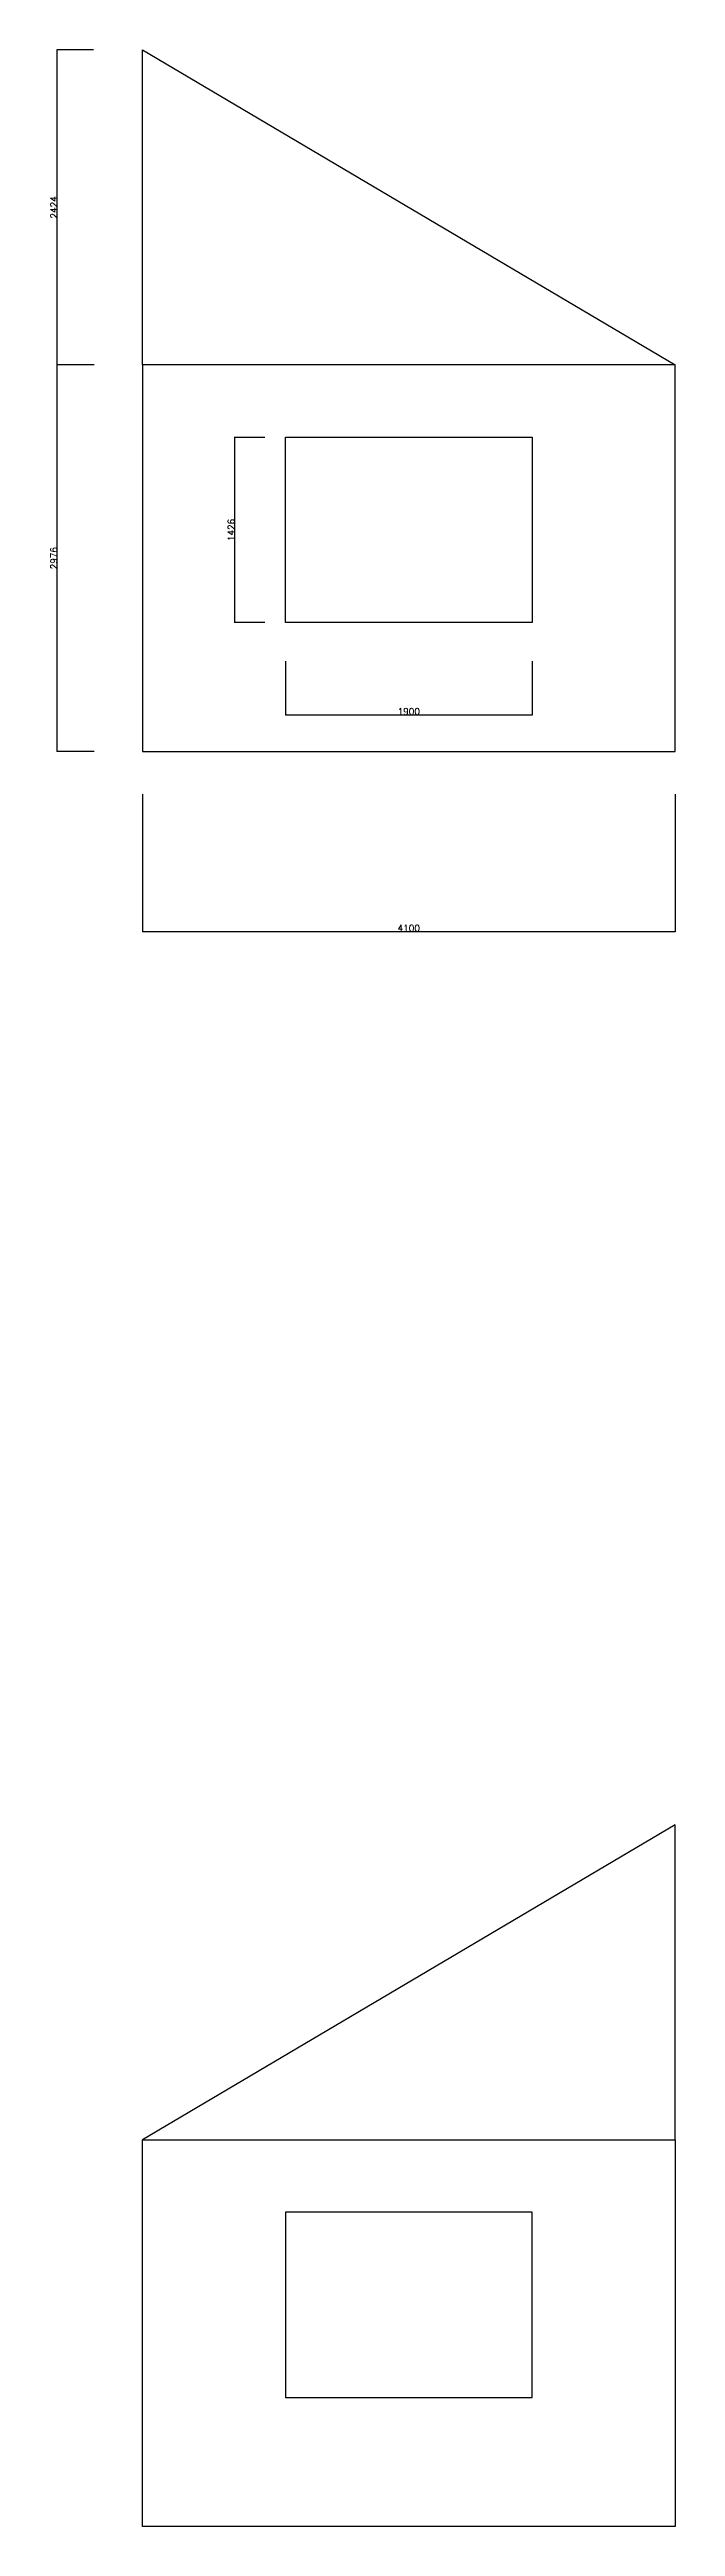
# Model space of a CAD drawing. Header units: millimetres. Extents: x 1772 to 30646, y 2779 to 24044.
# Drawn here: x 25828 to 30646, y 2786 to 21851 of the extents above; entities that cross this region are included whole.
import ezdxf

# ---------------------------------------------------------------- set-up
doc = ezdxf.new("R2010")
doc.units = ezdxf.units.MM
doc.styles.get("Standard").update_dxf_attribs({"font": 'txt.shx', "height": 50, "bigfont": 'gbcbig.shx'})
doc.dimstyles.new('副本 ISO-25', dxfattribs={"dimscale": 0.0001, "dimtxt": 50, "dimasz": 5, "dimexe": 3, "dimexo": 0.625, "dimtad": 1, "dimtxsty": 'Standard', "dimblk": 'ARCHTICK', "dimcen": 2.5, "dimadec": 0, "dimazin": 0, "dimtfac": 1, "dimtmove": 0, "dimatfit": 3, "dimfxl": 1, "dimarcsym": 0})

msp = doc.modelspace()

# ---------------------------------------------------------------- blocks, each defined once
blk = doc.blocks.new('_ArchTick')
at = {"color": 0, "linetype": 'ByBlock', "const_width": 0.15}
blk.add_lwpolyline([(-0.5, -0.5), (0.5, 0.5)], dxfattribs=at)
blk = doc.blocks.new('*D15')
at = {"color": 0, "lineweight": -2}
for p, q in [((27643, 17143), (27643, 16728)), ((29543, 17143), (29543, 16728)), ((27643, 16731), (29543, 16731))]:
    blk.add_line(p, q, dxfattribs=at)
at = {"layer": 'Defpoints', "color": 0}
for p in [(27643, 17144), (29543, 17144), (29543, 16731)]:
    blk.add_point(p, dxfattribs=at)
at = {"color": 0, "lineweight": -2, "xscale": 5, "yscale": 5, "zscale": 5, "rotation": 180}
blk.add_blockref('_ArchTick', (27643, 16731), dxfattribs=at)
at = {"color": 0, "lineweight": -2, "xscale": 5, "yscale": 5, "zscale": 5}
blk.add_blockref('_ArchTick', (29543, 16731), dxfattribs=at)
at = {"color": 0, "insert": (28593, 16756), "char_height": 50, "attachment_point": 5}
blk.add_mtext('1900', dxfattribs=at)
blk = doc.blocks.new('*D16')
at = {"color": 0, "lineweight": -2}
for p, q in [((26543, 16120), (26543, 15059)), ((30643, 16120), (30643, 15059)), ((26543, 15062), (30643, 15062))]:
    blk.add_line(p, q, dxfattribs=at)
at = {"layer": 'Defpoints', "color": 0}
for p in [(26543, 16121), (30643, 16121), (30643, 15062)]:
    blk.add_point(p, dxfattribs=at)
at = {"color": 0, "lineweight": -2, "xscale": 5, "yscale": 5, "zscale": 5, "rotation": 180}
blk.add_blockref('_ArchTick', (26543, 15062), dxfattribs=at)
at = {"color": 0, "lineweight": -2, "xscale": 5, "yscale": 5, "zscale": 5}
blk.add_blockref('_ArchTick', (30643, 15062), dxfattribs=at)
at = {"color": 0, "insert": (28593, 15088), "char_height": 50, "attachment_point": 5}
blk.add_mtext('4100', dxfattribs=at)
blk = doc.blocks.new('*D17')
at = {"color": 0, "lineweight": -2}
for p, q in [((26172, 19424), (25883, 19424)), ((25886, 16448), (25886, 19424)), ((26172, 16448), (25883, 16448))]:
    blk.add_line(p, q, dxfattribs=at)
at = {"layer": 'Defpoints', "color": 0}
for p in [(25886, 19424), (26173, 19424), (26173, 16448)]:
    blk.add_point(p, dxfattribs=at)
at = {"color": 0, "lineweight": -2, "xscale": 5, "yscale": 5, "zscale": 5}
for p, rotation in [((25886, 19424), 90), ((25886, 16448), 270)]:
    blk.add_blockref('_ArchTick', p, dxfattribs=dict(at, rotation=rotation))
at = {"color": 0, "insert": (25860, 17936), "char_height": 50, "attachment_point": 5, "rotation": 90}
blk.add_mtext('2976', dxfattribs=at)
blk = doc.blocks.new('*D18')
at = {"color": 0, "lineweight": -2}
for p, q in [((26166, 21848), (25883, 21848)), ((25886, 19424), (25886, 21848)), ((26172, 19424), (25883, 19424))]:
    blk.add_line(p, q, dxfattribs=at)
at = {"layer": 'Defpoints', "color": 0}
for p in [(25886, 21848), (26166, 21848), (26173, 19424)]:
    blk.add_point(p, dxfattribs=at)
at = {"color": 0, "lineweight": -2, "xscale": 5, "yscale": 5, "zscale": 5}
for p, rotation in [((25886, 21848), 90), ((25886, 19424), 270)]:
    blk.add_blockref('_ArchTick', p, dxfattribs=dict(at, rotation=rotation))
at = {"color": 0, "insert": (25860, 20636), "char_height": 50, "attachment_point": 5, "rotation": 90}
blk.add_mtext('2424', dxfattribs=at)
blk = doc.blocks.new('*D22')
at = {"color": 0, "lineweight": -2}
for p, q in [((27486, 18866), (27248, 18866)), ((27251, 18866), (27251, 17440)), ((27486, 17440), (27248, 17440))]:
    blk.add_line(p, q, dxfattribs=at)
at = {"layer": 'Defpoints', "color": 0}
for p in [(27486, 18866), (27251, 17440), (27486, 17440)]:
    blk.add_point(p, dxfattribs=at)
at = {"color": 0, "lineweight": -2, "xscale": 5, "yscale": 5, "zscale": 5}
for p, rotation in [((27251, 18866), 90), ((27251, 17440), 270)]:
    blk.add_blockref('_ArchTick', p, dxfattribs=dict(at, rotation=rotation))
at = {"color": 0, "insert": (27226, 18153), "char_height": 50, "attachment_point": 5, "rotation": 90}
blk.add_mtext('1426', dxfattribs=at)

# ---------------------------------------------------------------- dimensions: what is measured, and where the dimension line sits
for base, p1, p2, override, picture, middle in [((25886.103, 21848.469), (26172.502, 19424.469), (26166.252, 21848.469), {"dimscale": 1, "dimtmove": 1}, '*D18', (25860.478, 20636.469)), ((25886.103, 19424.469), (26172.502, 16448.469), (26172.502, 19424.469), {"dimscale": 1}, '*D17', (25860.478, 17936.469)), ((27251.456, 17440.469), (27486.299, 18866.469), (27486.299, 17440.469), {"dimscale": 1}, '*D22', (27225.831, 18153.469))]:
    dim = msp.add_linear_dim(base=base, p1=p1, p2=p2, angle=90, dimstyle='副本 ISO-25', override=override)
    dim.commit()
    dim.dimension.update_dxf_attribs({"geometry": picture, "text_midpoint": middle})
for base, p1, p2, picture, middle in [((29543.188, 16730.811), (27643.188, 17144.054), (29543.188, 17144.054), '*D15', (28593.188, 16756.436)), ((30643.188, 15062.119), (26543.188, 16120.535), (30643.188, 16120.535), '*D16', (28593.188, 15087.744))]:
    dim = msp.add_linear_dim(base=base, p1=p1, p2=p2, dimstyle='副本 ISO-25', override={"dimscale": 1})
    dim.commit()
    dim.dimension.update_dxf_attribs({"geometry": picture, "text_midpoint": middle})

# ---------------------------------------------------------------- linework, layer by layer
for p, q in [((26543.188, 19424.469), (26543.188, 21848.469)), ((26543.188, 21848.469), (30643.188, 19424.469)), ((26543.188, 21848.469), (27905.85, 21042.837)), ((30643.188, 19424.469), (26543.188, 19424.469)), ((26543.188, 19424.469), (26543.188, 16448.469)), ((30643.188, 16448.469), (30643.188, 19424.469)), ((27643.188, 17440.469), (27643.188, 18866.469)), ((27643.188, 18866.469), (29543.188, 18866.469)), ((29543.188, 18866.469), (29543.188, 17440.469)), ((29543.188, 17440.469), (27643.188, 17440.469)), ((26543.188, 16448.469), (30643.188, 16448.469)), ((30643.188, 8185.815), (26543.188, 5761.815)), ((30643.188, 8185.815), (29280.527, 7380.183)), ((30643.188, 5761.815), (30643.188, 8185.815)), ((26543.188, 2785.815), (26543.188, 5761.815)), ((26543.188, 5761.815), (30643.188, 5761.815)), ((30643.188, 5761.815), (30643.188, 2785.815)), ((29543.188, 5203.815), (27643.188, 5203.815)), ((27643.188, 5203.815), (27643.188, 3777.815)), ((29543.188, 3777.815), (29543.188, 5203.815)), ((27643.188, 3777.815), (29543.188, 3777.815)), ((30643.188, 2785.815), (26543.188, 2785.815))]:
    msp.add_line(p, q)

msp.set_redraw_order([(e.dxf.handle, doc.entitydb.next_handle()) for e in msp.query("TEXT MTEXT ATTDEF DIMENSION ARC_DIMENSION")])  # texts and dimensions are drawn at this point

doc.saveas('drawing.dxf')
